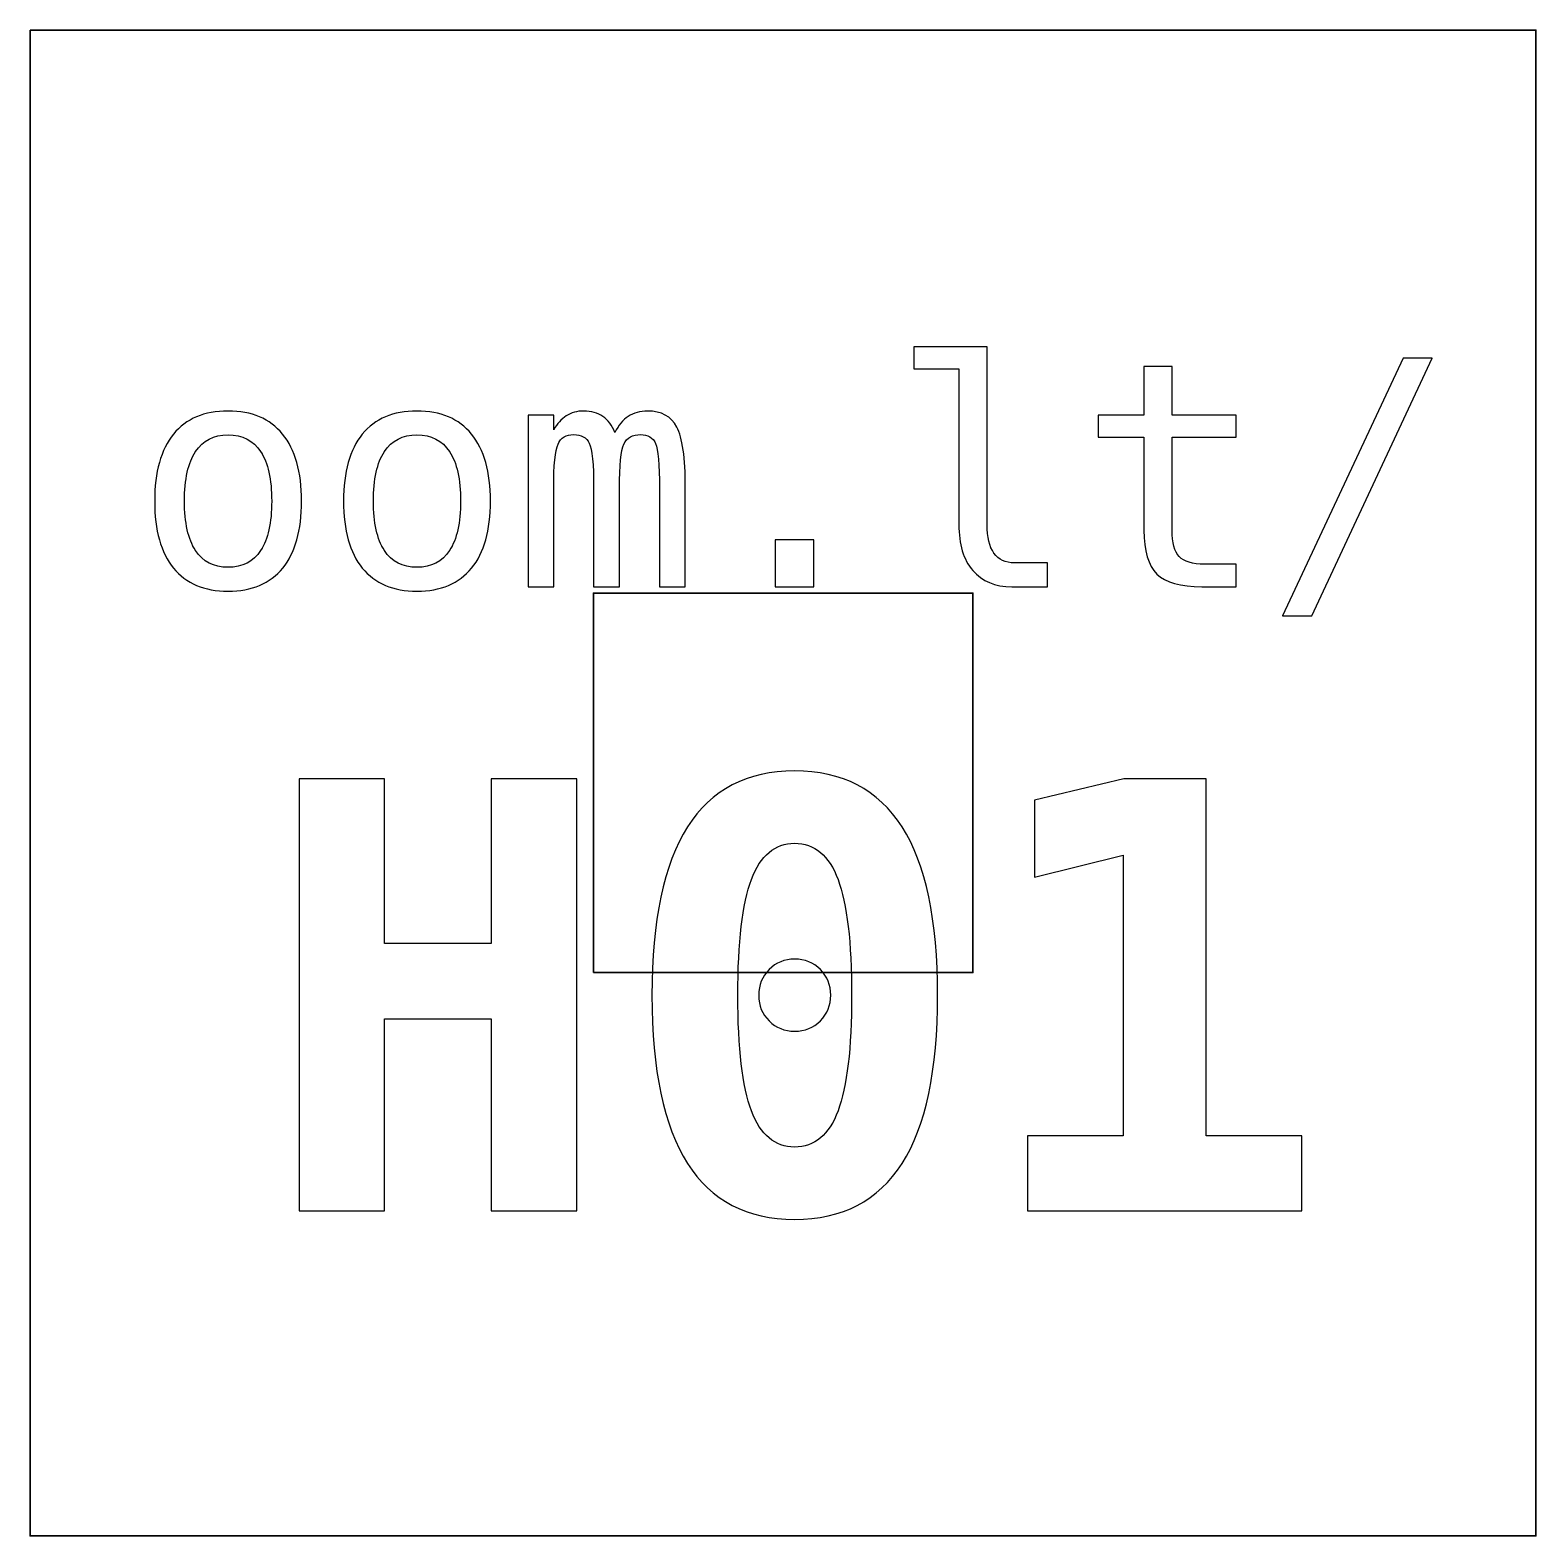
# Model space of a CAD drawing. Header units: centimetres. Extents: x -10.627 to -10.373, y -14.977 to -14.723.
import ezdxf

# ---------------------------------------------------------------- set-up
doc = ezdxf.new("R2010")
doc.units = ezdxf.units.CM
doc.header["$MEASUREMENT"] = 0
doc.layers.add('Layer 1', color=7, linetype='Continuous')

msp = doc.modelspace()

# ---------------------------------------------------------------- linework, layer by layer
at = {"layer": 'Layer 1', "color": 7, "lineweight": 35}
msp.add_lwpolyline([(-10.53197, -14.88197), (-10.46797, -14.88197), (-10.46797, -14.81797), (-10.53197, -14.81797), (-10.53197, -14.88197)], close=True, dxfattribs=at)
msp.add_open_spline([(-10.627, -14.723), (-10.627, -14.723), (-10.373, -14.723), (-10.373, -14.723), (-10.373, -14.723), (-10.373, -14.723), (-10.373, -14.977), (-10.373, -14.977), (-10.373, -14.977), (-10.373, -14.977), (-10.627, -14.977), (-10.627, -14.977), (-10.627, -14.977), (-10.627, -14.977), (-10.627, -14.723), (-10.627, -14.723)], degree=3, knots=[0, 0, 0, 0, 0.25, 0.25, 0.25, 0.25, 0.5, 0.5, 0.5, 0.5, 0.75, 0.75, 0.75, 0.75, 1, 1, 1, 1], dxfattribs=at)
at = {"layer": 'Layer 1', "color": 250}
for points, knots in [([(-10.46558, -14.8064), (-10.46558, -14.80854), (-10.46519, -14.81014), (-10.46441, -14.81123), (-10.46441, -14.81123), (-10.46362, -14.81231), (-10.46247, -14.81286), (-10.46093, -14.81286), (-10.46093, -14.81286), (-10.46093, -14.81286), (-10.45537, -14.81286), (-10.45537, -14.81286), (-10.45537, -14.81286), (-10.45537, -14.81286), (-10.45537, -14.81689), (-10.45537, -14.81689), (-10.45537, -14.81689), (-10.45537, -14.81689), (-10.46139, -14.81689), (-10.46139, -14.81689), (-10.46139, -14.81689), (-10.46424, -14.81689), (-10.46643, -14.81597), (-10.468, -14.81415), (-10.468, -14.81415), (-10.46956, -14.81232), (-10.47033, -14.80974), (-10.47033, -14.8064), (-10.47033, -14.8064), (-10.47033, -14.8064), (-10.47033, -14.78012), (-10.47033, -14.78012), (-10.47033, -14.78012), (-10.47033, -14.78012), (-10.47795, -14.78012), (-10.47795, -14.78012), (-10.47795, -14.78012), (-10.47795, -14.78012), (-10.47795, -14.7764), (-10.47795, -14.7764), (-10.47795, -14.7764), (-10.47795, -14.7764), (-10.46558, -14.7764), (-10.46558, -14.7764), (-10.46558, -14.7764), (-10.46558, -14.7764), (-10.46558, -14.8064), (-10.46558, -14.8064)], [0, 0, 0, 0, 0.083333, 0.083333, 0.083333, 0.083333, 0.166667, 0.166667, 0.166667, 0.166667, 0.25, 0.25, 0.25, 0.25, 0.333333, 0.333333, 0.333333, 0.333333, 0.416667, 0.416667, 0.416667, 0.416667, 0.5, 0.5, 0.5, 0.5, 0.583333, 0.583333, 0.583333, 0.583333, 0.666667, 0.666667, 0.666667, 0.666667, 0.75, 0.75, 0.75, 0.75, 0.833333, 0.833333, 0.833333, 0.833333, 0.916667, 0.916667, 0.916667, 0.916667, 1, 1, 1, 1]), ([(-10.46558, -14.8064), (-10.46558, -14.80854), (-10.46519, -14.81014), (-10.46441, -14.81123), (-10.46441, -14.81123), (-10.46362, -14.81231), (-10.46247, -14.81286), (-10.46093, -14.81286), (-10.46093, -14.81286), (-10.46093, -14.81286), (-10.45537, -14.81286), (-10.45537, -14.81286), (-10.45537, -14.81286), (-10.45537, -14.81286), (-10.45537, -14.81689), (-10.45537, -14.81689), (-10.45537, -14.81689), (-10.45537, -14.81689), (-10.46139, -14.81689), (-10.46139, -14.81689), (-10.46139, -14.81689), (-10.46424, -14.81689), (-10.46643, -14.81597), (-10.468, -14.81415), (-10.468, -14.81415), (-10.46956, -14.81232), (-10.47033, -14.80974), (-10.47033, -14.8064), (-10.47033, -14.8064), (-10.47033, -14.8064), (-10.47033, -14.78012), (-10.47033, -14.78012), (-10.47033, -14.78012), (-10.47033, -14.78012), (-10.47795, -14.78012), (-10.47795, -14.78012), (-10.47795, -14.78012), (-10.47795, -14.78012), (-10.47795, -14.7764), (-10.47795, -14.7764), (-10.47795, -14.7764), (-10.47795, -14.7764), (-10.46558, -14.7764), (-10.46558, -14.7764), (-10.46558, -14.7764), (-10.46558, -14.7764), (-10.46558, -14.8064), (-10.46558, -14.8064)], [0, 0, 0, 0, 0.083333, 0.083333, 0.083333, 0.083333, 0.166667, 0.166667, 0.166667, 0.166667, 0.25, 0.25, 0.25, 0.25, 0.333333, 0.333333, 0.333333, 0.333333, 0.416667, 0.416667, 0.416667, 0.416667, 0.5, 0.5, 0.5, 0.5, 0.583333, 0.583333, 0.583333, 0.583333, 0.666667, 0.666667, 0.666667, 0.666667, 0.75, 0.75, 0.75, 0.75, 0.833333, 0.833333, 0.833333, 0.833333, 0.916667, 0.916667, 0.916667, 0.916667, 1, 1, 1, 1]), ([(-10.43436, -14.77973), (-10.43436, -14.77973), (-10.43436, -14.78795), (-10.43436, -14.78795), (-10.43436, -14.78795), (-10.43436, -14.78795), (-10.42356, -14.78795), (-10.42356, -14.78795), (-10.42356, -14.78795), (-10.42356, -14.78795), (-10.42356, -14.79165), (-10.42356, -14.79165), (-10.42356, -14.79165), (-10.42356, -14.79165), (-10.43436, -14.79165), (-10.43436, -14.79165), (-10.43436, -14.79165), (-10.43436, -14.79165), (-10.43436, -14.80736), (-10.43436, -14.80736), (-10.43436, -14.80736), (-10.43436, -14.80949), (-10.43396, -14.81098), (-10.43315, -14.81182), (-10.43315, -14.81182), (-10.43233, -14.81267), (-10.43092, -14.81309), (-10.42891, -14.81309), (-10.42891, -14.81309), (-10.42891, -14.81309), (-10.42356, -14.81309), (-10.42356, -14.81309), (-10.42356, -14.81309), (-10.42356, -14.81309), (-10.42356, -14.81689), (-10.42356, -14.81689), (-10.42356, -14.81689), (-10.42356, -14.81689), (-10.42937, -14.81689), (-10.42937, -14.81689), (-10.42937, -14.81689), (-10.43294, -14.81689), (-10.43546, -14.81618), (-10.43692, -14.81475), (-10.43692, -14.81475), (-10.43838, -14.81332), (-10.43912, -14.81085), (-10.43912, -14.80736), (-10.43912, -14.80736), (-10.43912, -14.80736), (-10.43912, -14.79165), (-10.43912, -14.79165), (-10.43912, -14.79165), (-10.43912, -14.79165), (-10.44684, -14.79165), (-10.44684, -14.79165), (-10.44684, -14.79165), (-10.44684, -14.79165), (-10.44684, -14.78795), (-10.44684, -14.78795), (-10.44684, -14.78795), (-10.44684, -14.78795), (-10.43912, -14.78795), (-10.43912, -14.78795), (-10.43912, -14.78795), (-10.43912, -14.78795), (-10.43912, -14.77973), (-10.43912, -14.77973), (-10.43912, -14.77973), (-10.43912, -14.77973), (-10.43436, -14.77973), (-10.43436, -14.77973)], [0, 0, 0, 0, 0.055556, 0.055556, 0.055556, 0.055556, 0.111111, 0.111111, 0.111111, 0.111111, 0.166667, 0.166667, 0.166667, 0.166667, 0.222222, 0.222222, 0.222222, 0.222222, 0.277778, 0.277778, 0.277778, 0.277778, 0.333333, 0.333333, 0.333333, 0.333333, 0.388889, 0.388889, 0.388889, 0.388889, 0.444444, 0.444444, 0.444444, 0.444444, 0.5, 0.5, 0.5, 0.5, 0.555556, 0.555556, 0.555556, 0.555556, 0.611111, 0.611111, 0.611111, 0.611111, 0.666667, 0.666667, 0.666667, 0.666667, 0.722222, 0.722222, 0.722222, 0.722222, 0.777778, 0.777778, 0.777778, 0.777778, 0.833333, 0.833333, 0.833333, 0.833333, 0.888889, 0.888889, 0.888889, 0.888889, 0.944444, 0.944444, 0.944444, 0.944444, 1, 1, 1, 1]), ([(-10.43436, -14.77973), (-10.43436, -14.77973), (-10.43436, -14.78795), (-10.43436, -14.78795), (-10.43436, -14.78795), (-10.43436, -14.78795), (-10.42356, -14.78795), (-10.42356, -14.78795), (-10.42356, -14.78795), (-10.42356, -14.78795), (-10.42356, -14.79165), (-10.42356, -14.79165), (-10.42356, -14.79165), (-10.42356, -14.79165), (-10.43436, -14.79165), (-10.43436, -14.79165), (-10.43436, -14.79165), (-10.43436, -14.79165), (-10.43436, -14.80736), (-10.43436, -14.80736), (-10.43436, -14.80736), (-10.43436, -14.80949), (-10.43396, -14.81098), (-10.43315, -14.81182), (-10.43315, -14.81182), (-10.43233, -14.81267), (-10.43092, -14.81309), (-10.42891, -14.81309), (-10.42891, -14.81309), (-10.42891, -14.81309), (-10.42356, -14.81309), (-10.42356, -14.81309), (-10.42356, -14.81309), (-10.42356, -14.81309), (-10.42356, -14.81689), (-10.42356, -14.81689), (-10.42356, -14.81689), (-10.42356, -14.81689), (-10.42937, -14.81689), (-10.42937, -14.81689), (-10.42937, -14.81689), (-10.43294, -14.81689), (-10.43546, -14.81618), (-10.43692, -14.81475), (-10.43692, -14.81475), (-10.43838, -14.81332), (-10.43912, -14.81085), (-10.43912, -14.80736), (-10.43912, -14.80736), (-10.43912, -14.80736), (-10.43912, -14.79165), (-10.43912, -14.79165), (-10.43912, -14.79165), (-10.43912, -14.79165), (-10.44684, -14.79165), (-10.44684, -14.79165), (-10.44684, -14.79165), (-10.44684, -14.79165), (-10.44684, -14.78795), (-10.44684, -14.78795), (-10.44684, -14.78795), (-10.44684, -14.78795), (-10.43912, -14.78795), (-10.43912, -14.78795), (-10.43912, -14.78795), (-10.43912, -14.78795), (-10.43912, -14.77973), (-10.43912, -14.77973), (-10.43912, -14.77973), (-10.43912, -14.77973), (-10.43436, -14.77973), (-10.43436, -14.77973)], [0, 0, 0, 0, 0.055556, 0.055556, 0.055556, 0.055556, 0.111111, 0.111111, 0.111111, 0.111111, 0.166667, 0.166667, 0.166667, 0.166667, 0.222222, 0.222222, 0.222222, 0.222222, 0.277778, 0.277778, 0.277778, 0.277778, 0.333333, 0.333333, 0.333333, 0.333333, 0.388889, 0.388889, 0.388889, 0.388889, 0.444444, 0.444444, 0.444444, 0.444444, 0.5, 0.5, 0.5, 0.5, 0.555556, 0.555556, 0.555556, 0.555556, 0.611111, 0.611111, 0.611111, 0.611111, 0.666667, 0.666667, 0.666667, 0.666667, 0.722222, 0.722222, 0.722222, 0.722222, 0.777778, 0.777778, 0.777778, 0.777778, 0.833333, 0.833333, 0.833333, 0.833333, 0.888889, 0.888889, 0.888889, 0.888889, 0.944444, 0.944444, 0.944444, 0.944444, 1, 1, 1, 1]), ([(-10.39539, -14.77831), (-10.39539, -14.77831), (-10.39048, -14.77831), (-10.39048, -14.77831), (-10.39048, -14.77831), (-10.39048, -14.77831), (-10.41079, -14.8218), (-10.41079, -14.8218), (-10.41079, -14.8218), (-10.41079, -14.8218), (-10.41573, -14.8218), (-10.41573, -14.8218), (-10.41573, -14.8218), (-10.41573, -14.8218), (-10.39539, -14.77831), (-10.39539, -14.77831)], [0, 0, 0, 0, 0.25, 0.25, 0.25, 0.25, 0.5, 0.5, 0.5, 0.5, 0.75, 0.75, 0.75, 0.75, 1, 1, 1, 1]), ([(-10.39539, -14.77831), (-10.39539, -14.77831), (-10.39048, -14.77831), (-10.39048, -14.77831), (-10.39048, -14.77831), (-10.39048, -14.77831), (-10.41079, -14.8218), (-10.41079, -14.8218), (-10.41079, -14.8218), (-10.41079, -14.8218), (-10.41573, -14.8218), (-10.41573, -14.8218), (-10.41573, -14.8218), (-10.41573, -14.8218), (-10.39539, -14.77831), (-10.39539, -14.77831)], [0, 0, 0, 0, 0.25, 0.25, 0.25, 0.25, 0.5, 0.5, 0.5, 0.5, 0.75, 0.75, 0.75, 0.75, 1, 1, 1, 1]), ([(-10.59361, -14.78725), (-10.5896, -14.78725), (-10.58653, -14.78855), (-10.5844, -14.79115), (-10.5844, -14.79115), (-10.58228, -14.79376), (-10.58121, -14.79752), (-10.58121, -14.80244), (-10.58121, -14.80244), (-10.58121, -14.80739), (-10.58227, -14.81116), (-10.58438, -14.81375), (-10.58438, -14.81375), (-10.58651, -14.81634), (-10.58958, -14.81764), (-10.59361, -14.81764), (-10.59361, -14.81764), (-10.59763, -14.81764), (-10.60069, -14.81634), (-10.60282, -14.81375), (-10.60282, -14.81375), (-10.60493, -14.81116), (-10.60599, -14.80739), (-10.60599, -14.80244), (-10.60599, -14.80244), (-10.60599, -14.79752), (-10.60493, -14.79376), (-10.60282, -14.79115), (-10.60282, -14.79115), (-10.60069, -14.78855), (-10.59763, -14.78725), (-10.59361, -14.78725)], [0, 0, 0, 0, 0.125, 0.125, 0.125, 0.125, 0.25, 0.25, 0.25, 0.25, 0.375, 0.375, 0.375, 0.375, 0.5, 0.5, 0.5, 0.5, 0.625, 0.625, 0.625, 0.625, 0.75, 0.75, 0.75, 0.75, 0.875, 0.875, 0.875, 0.875, 1, 1, 1, 1]), ([(-10.59361, -14.78725), (-10.5896, -14.78725), (-10.58653, -14.78855), (-10.5844, -14.79115), (-10.5844, -14.79115), (-10.58228, -14.79376), (-10.58121, -14.79752), (-10.58121, -14.80244), (-10.58121, -14.80244), (-10.58121, -14.80739), (-10.58227, -14.81116), (-10.58438, -14.81375), (-10.58438, -14.81375), (-10.58651, -14.81634), (-10.58958, -14.81764), (-10.59361, -14.81764), (-10.59361, -14.81764), (-10.59763, -14.81764), (-10.60069, -14.81634), (-10.60282, -14.81375), (-10.60282, -14.81375), (-10.60493, -14.81116), (-10.60599, -14.80739), (-10.60599, -14.80244), (-10.60599, -14.80244), (-10.60599, -14.79752), (-10.60493, -14.79376), (-10.60282, -14.79115), (-10.60282, -14.79115), (-10.60069, -14.78855), (-10.59763, -14.78725), (-10.59361, -14.78725)], [0, 0, 0, 0, 0.125, 0.125, 0.125, 0.125, 0.25, 0.25, 0.25, 0.25, 0.375, 0.375, 0.375, 0.375, 0.5, 0.5, 0.5, 0.5, 0.625, 0.625, 0.625, 0.625, 0.75, 0.75, 0.75, 0.75, 0.875, 0.875, 0.875, 0.875, 1, 1, 1, 1]), ([(-10.56175, -14.78725), (-10.55774, -14.78725), (-10.55467, -14.78855), (-10.55254, -14.79115), (-10.55254, -14.79115), (-10.55042, -14.79376), (-10.54935, -14.79752), (-10.54935, -14.80244), (-10.54935, -14.80244), (-10.54935, -14.80739), (-10.55041, -14.81116), (-10.55252, -14.81375), (-10.55252, -14.81375), (-10.55465, -14.81634), (-10.55772, -14.81764), (-10.56175, -14.81764), (-10.56175, -14.81764), (-10.56577, -14.81764), (-10.56883, -14.81634), (-10.57096, -14.81375), (-10.57096, -14.81375), (-10.57307, -14.81116), (-10.57413, -14.80739), (-10.57413, -14.80244), (-10.57413, -14.80244), (-10.57413, -14.79752), (-10.57307, -14.79376), (-10.57096, -14.79115), (-10.57096, -14.79115), (-10.56883, -14.78855), (-10.56577, -14.78725), (-10.56175, -14.78725)], [0, 0, 0, 0, 0.125, 0.125, 0.125, 0.125, 0.25, 0.25, 0.25, 0.25, 0.375, 0.375, 0.375, 0.375, 0.5, 0.5, 0.5, 0.5, 0.625, 0.625, 0.625, 0.625, 0.75, 0.75, 0.75, 0.75, 0.875, 0.875, 0.875, 0.875, 1, 1, 1, 1]), ([(-10.56175, -14.78725), (-10.55774, -14.78725), (-10.55467, -14.78855), (-10.55254, -14.79115), (-10.55254, -14.79115), (-10.55042, -14.79376), (-10.54935, -14.79752), (-10.54935, -14.80244), (-10.54935, -14.80244), (-10.54935, -14.80739), (-10.55041, -14.81116), (-10.55252, -14.81375), (-10.55252, -14.81375), (-10.55465, -14.81634), (-10.55772, -14.81764), (-10.56175, -14.81764), (-10.56175, -14.81764), (-10.56577, -14.81764), (-10.56883, -14.81634), (-10.57096, -14.81375), (-10.57096, -14.81375), (-10.57307, -14.81116), (-10.57413, -14.80739), (-10.57413, -14.80244), (-10.57413, -14.80244), (-10.57413, -14.79752), (-10.57307, -14.79376), (-10.57096, -14.79115), (-10.57096, -14.79115), (-10.56883, -14.78855), (-10.56577, -14.78725), (-10.56175, -14.78725)], [0, 0, 0, 0, 0.125, 0.125, 0.125, 0.125, 0.25, 0.25, 0.25, 0.25, 0.375, 0.375, 0.375, 0.375, 0.5, 0.5, 0.5, 0.5, 0.625, 0.625, 0.625, 0.625, 0.75, 0.75, 0.75, 0.75, 0.875, 0.875, 0.875, 0.875, 1, 1, 1, 1]), ([(-10.52835, -14.7909), (-10.52776, -14.78965), (-10.52701, -14.78874), (-10.52611, -14.78815), (-10.52611, -14.78815), (-10.52521, -14.78755), (-10.52411, -14.78725), (-10.52284, -14.78725), (-10.52284, -14.78725), (-10.52051, -14.78725), (-10.51887, -14.78815), (-10.51792, -14.78995), (-10.51792, -14.78995), (-10.51696, -14.79175), (-10.51648, -14.79514), (-10.51648, -14.80012), (-10.51648, -14.80012), (-10.51648, -14.80012), (-10.51648, -14.81689), (-10.51648, -14.81689), (-10.51648, -14.81689), (-10.51648, -14.81689), (-10.52082, -14.81689), (-10.52082, -14.81689), (-10.52082, -14.81689), (-10.52082, -14.81689), (-10.52082, -14.80033), (-10.52082, -14.80033), (-10.52082, -14.80033), (-10.52082, -14.79624), (-10.52105, -14.79371), (-10.52151, -14.79271), (-10.52151, -14.79271), (-10.52196, -14.79173), (-10.5228, -14.79123), (-10.52401, -14.79123), (-10.52401, -14.79123), (-10.52538, -14.79123), (-10.52633, -14.79176), (-10.52684, -14.79282), (-10.52684, -14.79282), (-10.52734, -14.79388), (-10.5276, -14.79638), (-10.5276, -14.80033), (-10.5276, -14.80033), (-10.5276, -14.80033), (-10.5276, -14.81689), (-10.5276, -14.81689), (-10.5276, -14.81689), (-10.5276, -14.81689), (-10.53194, -14.81689), (-10.53194, -14.81689), (-10.53194, -14.81689), (-10.53194, -14.81689), (-10.53194, -14.80033), (-10.53194, -14.80033), (-10.53194, -14.80033), (-10.53194, -14.79619), (-10.53218, -14.79364), (-10.53268, -14.79268), (-10.53268, -14.79268), (-10.53316, -14.79172), (-10.53404, -14.79123), (-10.53532, -14.79123), (-10.53532, -14.79123), (-10.53658, -14.79123), (-10.53746, -14.79176), (-10.53794, -14.79282), (-10.53794, -14.79282), (-10.53844, -14.79388), (-10.53868, -14.79638), (-10.53868, -14.80033), (-10.53868, -14.80033), (-10.53868, -14.80033), (-10.53868, -14.81689), (-10.53868, -14.81689), (-10.53868, -14.81689), (-10.53868, -14.81689), (-10.543, -14.81689), (-10.543, -14.81689), (-10.543, -14.81689), (-10.543, -14.81689), (-10.543, -14.78795), (-10.543, -14.78795), (-10.543, -14.78795), (-10.543, -14.78795), (-10.53868, -14.78795), (-10.53868, -14.78795), (-10.53868, -14.78795), (-10.53868, -14.78795), (-10.53868, -14.79043), (-10.53868, -14.79043), (-10.53868, -14.79043), (-10.53812, -14.7894), (-10.5374, -14.78861), (-10.53655, -14.78807), (-10.53655, -14.78807), (-10.5357, -14.78753), (-10.53473, -14.78725), (-10.53365, -14.78725), (-10.53365, -14.78725), (-10.53233, -14.78725), (-10.53125, -14.78755), (-10.53037, -14.78815), (-10.53037, -14.78815), (-10.5295, -14.78876), (-10.52883, -14.78967), (-10.52835, -14.7909)], [0, 0, 0, 0, 0.037037, 0.037037, 0.037037, 0.037037, 0.074074, 0.074074, 0.074074, 0.074074, 0.111111, 0.111111, 0.111111, 0.111111, 0.148148, 0.148148, 0.148148, 0.148148, 0.185185, 0.185185, 0.185185, 0.185185, 0.222222, 0.222222, 0.222222, 0.222222, 0.259259, 0.259259, 0.259259, 0.259259, 0.296296, 0.296296, 0.296296, 0.296296, 0.333333, 0.333333, 0.333333, 0.333333, 0.37037, 0.37037, 0.37037, 0.37037, 0.407407, 0.407407, 0.407407, 0.407407, 0.444444, 0.444444, 0.444444, 0.444444, 0.481481, 0.481481, 0.481481, 0.481481, 0.518519, 0.518519, 0.518519, 0.518519, 0.555556, 0.555556, 0.555556, 0.555556, 0.592593, 0.592593, 0.592593, 0.592593, 0.62963, 0.62963, 0.62963, 0.62963, 0.666667, 0.666667, 0.666667, 0.666667, 0.703704, 0.703704, 0.703704, 0.703704, 0.740741, 0.740741, 0.740741, 0.740741, 0.777778, 0.777778, 0.777778, 0.777778, 0.814815, 0.814815, 0.814815, 0.814815, 0.851852, 0.851852, 0.851852, 0.851852, 0.888889, 0.888889, 0.888889, 0.888889, 0.925926, 0.925926, 0.925926, 0.925926, 0.962963, 0.962963, 0.962963, 0.962963, 1, 1, 1, 1]), ([(-10.52835, -14.7909), (-10.52776, -14.78965), (-10.52701, -14.78874), (-10.52611, -14.78815), (-10.52611, -14.78815), (-10.52521, -14.78755), (-10.52411, -14.78725), (-10.52284, -14.78725), (-10.52284, -14.78725), (-10.52051, -14.78725), (-10.51887, -14.78815), (-10.51792, -14.78995), (-10.51792, -14.78995), (-10.51696, -14.79175), (-10.51648, -14.79514), (-10.51648, -14.80012), (-10.51648, -14.80012), (-10.51648, -14.80012), (-10.51648, -14.81689), (-10.51648, -14.81689), (-10.51648, -14.81689), (-10.51648, -14.81689), (-10.52082, -14.81689), (-10.52082, -14.81689), (-10.52082, -14.81689), (-10.52082, -14.81689), (-10.52082, -14.80033), (-10.52082, -14.80033), (-10.52082, -14.80033), (-10.52082, -14.79624), (-10.52105, -14.79371), (-10.52151, -14.79271), (-10.52151, -14.79271), (-10.52196, -14.79173), (-10.5228, -14.79123), (-10.52401, -14.79123), (-10.52401, -14.79123), (-10.52538, -14.79123), (-10.52633, -14.79176), (-10.52684, -14.79282), (-10.52684, -14.79282), (-10.52734, -14.79388), (-10.5276, -14.79638), (-10.5276, -14.80033), (-10.5276, -14.80033), (-10.5276, -14.80033), (-10.5276, -14.81689), (-10.5276, -14.81689), (-10.5276, -14.81689), (-10.5276, -14.81689), (-10.53194, -14.81689), (-10.53194, -14.81689), (-10.53194, -14.81689), (-10.53194, -14.81689), (-10.53194, -14.80033), (-10.53194, -14.80033), (-10.53194, -14.80033), (-10.53194, -14.79619), (-10.53218, -14.79364), (-10.53268, -14.79268), (-10.53268, -14.79268), (-10.53316, -14.79172), (-10.53404, -14.79123), (-10.53532, -14.79123), (-10.53532, -14.79123), (-10.53658, -14.79123), (-10.53746, -14.79176), (-10.53794, -14.79282), (-10.53794, -14.79282), (-10.53844, -14.79388), (-10.53868, -14.79638), (-10.53868, -14.80033), (-10.53868, -14.80033), (-10.53868, -14.80033), (-10.53868, -14.81689), (-10.53868, -14.81689), (-10.53868, -14.81689), (-10.53868, -14.81689), (-10.543, -14.81689), (-10.543, -14.81689), (-10.543, -14.81689), (-10.543, -14.81689), (-10.543, -14.78795), (-10.543, -14.78795), (-10.543, -14.78795), (-10.543, -14.78795), (-10.53868, -14.78795), (-10.53868, -14.78795), (-10.53868, -14.78795), (-10.53868, -14.78795), (-10.53868, -14.79043), (-10.53868, -14.79043), (-10.53868, -14.79043), (-10.53812, -14.7894), (-10.5374, -14.78861), (-10.53655, -14.78807), (-10.53655, -14.78807), (-10.5357, -14.78753), (-10.53473, -14.78725), (-10.53365, -14.78725), (-10.53365, -14.78725), (-10.53233, -14.78725), (-10.53125, -14.78755), (-10.53037, -14.78815), (-10.53037, -14.78815), (-10.5295, -14.78876), (-10.52883, -14.78967), (-10.52835, -14.7909)], [0, 0, 0, 0, 0.037037, 0.037037, 0.037037, 0.037037, 0.074074, 0.074074, 0.074074, 0.074074, 0.111111, 0.111111, 0.111111, 0.111111, 0.148148, 0.148148, 0.148148, 0.148148, 0.185185, 0.185185, 0.185185, 0.185185, 0.222222, 0.222222, 0.222222, 0.222222, 0.259259, 0.259259, 0.259259, 0.259259, 0.296296, 0.296296, 0.296296, 0.296296, 0.333333, 0.333333, 0.333333, 0.333333, 0.37037, 0.37037, 0.37037, 0.37037, 0.407407, 0.407407, 0.407407, 0.407407, 0.444444, 0.444444, 0.444444, 0.444444, 0.481481, 0.481481, 0.481481, 0.481481, 0.518519, 0.518519, 0.518519, 0.518519, 0.555556, 0.555556, 0.555556, 0.555556, 0.592593, 0.592593, 0.592593, 0.592593, 0.62963, 0.62963, 0.62963, 0.62963, 0.666667, 0.666667, 0.666667, 0.666667, 0.703704, 0.703704, 0.703704, 0.703704, 0.740741, 0.740741, 0.740741, 0.740741, 0.777778, 0.777778, 0.777778, 0.777778, 0.814815, 0.814815, 0.814815, 0.814815, 0.851852, 0.851852, 0.851852, 0.851852, 0.888889, 0.888889, 0.888889, 0.888889, 0.925926, 0.925926, 0.925926, 0.925926, 0.962963, 0.962963, 0.962963, 0.962963, 1, 1, 1, 1]), ([(-10.59361, -14.79129), (-10.59603, -14.79129), (-10.59785, -14.79222), (-10.5991, -14.7941), (-10.5991, -14.7941), (-10.60034, -14.79598), (-10.60096, -14.79876), (-10.60096, -14.80244), (-10.60096, -14.80244), (-10.60096, -14.80611), (-10.60034, -14.80889), (-10.5991, -14.81078), (-10.5991, -14.81078), (-10.59785, -14.81267), (-10.59603, -14.81361), (-10.59361, -14.81361), (-10.59361, -14.81361), (-10.59118, -14.81361), (-10.58935, -14.81267), (-10.58811, -14.81078), (-10.58811, -14.81078), (-10.58686, -14.80889), (-10.58625, -14.80611), (-10.58625, -14.80244), (-10.58625, -14.80244), (-10.58625, -14.79876), (-10.58686, -14.79598), (-10.58811, -14.7941), (-10.58811, -14.7941), (-10.58935, -14.79222), (-10.59118, -14.79129), (-10.59361, -14.79129)], [0, 0, 0, 0, 0.125, 0.125, 0.125, 0.125, 0.25, 0.25, 0.25, 0.25, 0.375, 0.375, 0.375, 0.375, 0.5, 0.5, 0.5, 0.5, 0.625, 0.625, 0.625, 0.625, 0.75, 0.75, 0.75, 0.75, 0.875, 0.875, 0.875, 0.875, 1, 1, 1, 1]), ([(-10.59361, -14.79129), (-10.59603, -14.79129), (-10.59785, -14.79222), (-10.5991, -14.7941), (-10.5991, -14.7941), (-10.60034, -14.79598), (-10.60096, -14.79876), (-10.60096, -14.80244), (-10.60096, -14.80244), (-10.60096, -14.80611), (-10.60034, -14.80889), (-10.5991, -14.81078), (-10.5991, -14.81078), (-10.59785, -14.81267), (-10.59603, -14.81361), (-10.59361, -14.81361), (-10.59361, -14.81361), (-10.59118, -14.81361), (-10.58935, -14.81267), (-10.58811, -14.81078), (-10.58811, -14.81078), (-10.58686, -14.80889), (-10.58625, -14.80611), (-10.58625, -14.80244), (-10.58625, -14.80244), (-10.58625, -14.79876), (-10.58686, -14.79598), (-10.58811, -14.7941), (-10.58811, -14.7941), (-10.58935, -14.79222), (-10.59118, -14.79129), (-10.59361, -14.79129)], [0, 0, 0, 0, 0.125, 0.125, 0.125, 0.125, 0.25, 0.25, 0.25, 0.25, 0.375, 0.375, 0.375, 0.375, 0.5, 0.5, 0.5, 0.5, 0.625, 0.625, 0.625, 0.625, 0.75, 0.75, 0.75, 0.75, 0.875, 0.875, 0.875, 0.875, 1, 1, 1, 1]), ([(-10.56175, -14.79129), (-10.56417, -14.79129), (-10.56599, -14.79222), (-10.56724, -14.7941), (-10.56724, -14.7941), (-10.56848, -14.79598), (-10.5691, -14.79876), (-10.5691, -14.80244), (-10.5691, -14.80244), (-10.5691, -14.80611), (-10.56848, -14.80889), (-10.56724, -14.81078), (-10.56724, -14.81078), (-10.56599, -14.81267), (-10.56417, -14.81361), (-10.56175, -14.81361), (-10.56175, -14.81361), (-10.55932, -14.81361), (-10.55749, -14.81267), (-10.55625, -14.81078), (-10.55625, -14.81078), (-10.555, -14.80889), (-10.55439, -14.80611), (-10.55439, -14.80244), (-10.55439, -14.80244), (-10.55439, -14.79876), (-10.555, -14.79598), (-10.55625, -14.7941), (-10.55625, -14.7941), (-10.55749, -14.79222), (-10.55932, -14.79129), (-10.56175, -14.79129)], [0, 0, 0, 0, 0.125, 0.125, 0.125, 0.125, 0.25, 0.25, 0.25, 0.25, 0.375, 0.375, 0.375, 0.375, 0.5, 0.5, 0.5, 0.5, 0.625, 0.625, 0.625, 0.625, 0.75, 0.75, 0.75, 0.75, 0.875, 0.875, 0.875, 0.875, 1, 1, 1, 1]), ([(-10.56175, -14.79129), (-10.56417, -14.79129), (-10.56599, -14.79222), (-10.56724, -14.7941), (-10.56724, -14.7941), (-10.56848, -14.79598), (-10.5691, -14.79876), (-10.5691, -14.80244), (-10.5691, -14.80244), (-10.5691, -14.80611), (-10.56848, -14.80889), (-10.56724, -14.81078), (-10.56724, -14.81078), (-10.56599, -14.81267), (-10.56417, -14.81361), (-10.56175, -14.81361), (-10.56175, -14.81361), (-10.55932, -14.81361), (-10.55749, -14.81267), (-10.55625, -14.81078), (-10.55625, -14.81078), (-10.555, -14.80889), (-10.55439, -14.80611), (-10.55439, -14.80244), (-10.55439, -14.80244), (-10.55439, -14.79876), (-10.555, -14.79598), (-10.55625, -14.7941), (-10.55625, -14.7941), (-10.55749, -14.79222), (-10.55932, -14.79129), (-10.56175, -14.79129)], [0, 0, 0, 0, 0.125, 0.125, 0.125, 0.125, 0.25, 0.25, 0.25, 0.25, 0.375, 0.375, 0.375, 0.375, 0.5, 0.5, 0.5, 0.5, 0.625, 0.625, 0.625, 0.625, 0.75, 0.75, 0.75, 0.75, 0.875, 0.875, 0.875, 0.875, 1, 1, 1, 1]), ([(-10.50131, -14.809), (-10.50131, -14.809), (-10.4948, -14.809), (-10.4948, -14.809), (-10.4948, -14.809), (-10.4948, -14.809), (-10.4948, -14.81689), (-10.4948, -14.81689), (-10.4948, -14.81689), (-10.4948, -14.81689), (-10.50131, -14.81689), (-10.50131, -14.81689), (-10.50131, -14.81689), (-10.50131, -14.81689), (-10.50131, -14.809), (-10.50131, -14.809)], [0, 0, 0, 0, 0.25, 0.25, 0.25, 0.25, 0.5, 0.5, 0.5, 0.5, 0.75, 0.75, 0.75, 0.75, 1, 1, 1, 1]), ([(-10.50131, -14.809), (-10.50131, -14.809), (-10.4948, -14.809), (-10.4948, -14.809), (-10.4948, -14.809), (-10.4948, -14.809), (-10.4948, -14.81689), (-10.4948, -14.81689), (-10.4948, -14.81689), (-10.4948, -14.81689), (-10.50131, -14.81689), (-10.50131, -14.81689), (-10.50131, -14.81689), (-10.50131, -14.81689), (-10.50131, -14.809), (-10.50131, -14.809)], [0, 0, 0, 0, 0.25, 0.25, 0.25, 0.25, 0.5, 0.5, 0.5, 0.5, 0.75, 0.75, 0.75, 0.75, 1, 1, 1, 1]), ([(-10.52212, -14.88581), (-10.52212, -14.87319), (-10.52012, -14.86372), (-10.51612, -14.85742), (-10.51612, -14.85742), (-10.5121, -14.85112), (-10.50609, -14.84797), (-10.49804, -14.84797), (-10.49804, -14.84797), (-10.48997, -14.84797), (-10.48394, -14.85111), (-10.47992, -14.85739), (-10.47992, -14.85739), (-10.47592, -14.86367), (-10.47392, -14.87316), (-10.47392, -14.88581), (-10.47392, -14.88581), (-10.47392, -14.89844), (-10.47592, -14.90791), (-10.47992, -14.91419), (-10.47992, -14.91419), (-10.48394, -14.92047), (-10.48997, -14.92361), (-10.49804, -14.92361), (-10.49804, -14.92361), (-10.50609, -14.92361), (-10.5121, -14.92046), (-10.51612, -14.91416), (-10.51612, -14.91416), (-10.52012, -14.90786), (-10.52212, -14.89841), (-10.52212, -14.88581)], [0, 0, 0, 0, 0.125, 0.125, 0.125, 0.125, 0.25, 0.25, 0.25, 0.25, 0.375, 0.375, 0.375, 0.375, 0.5, 0.5, 0.5, 0.5, 0.625, 0.625, 0.625, 0.625, 0.75, 0.75, 0.75, 0.75, 0.875, 0.875, 0.875, 0.875, 1, 1, 1, 1]), ([(-10.52212, -14.88581), (-10.52212, -14.87319), (-10.52012, -14.86372), (-10.51612, -14.85742), (-10.51612, -14.85742), (-10.5121, -14.85112), (-10.50609, -14.84797), (-10.49804, -14.84797), (-10.49804, -14.84797), (-10.48997, -14.84797), (-10.48394, -14.85111), (-10.47992, -14.85739), (-10.47992, -14.85739), (-10.47592, -14.86367), (-10.47392, -14.87316), (-10.47392, -14.88581), (-10.47392, -14.88581), (-10.47392, -14.89844), (-10.47592, -14.90791), (-10.47992, -14.91419), (-10.47992, -14.91419), (-10.48394, -14.92047), (-10.48997, -14.92361), (-10.49804, -14.92361), (-10.49804, -14.92361), (-10.50609, -14.92361), (-10.5121, -14.92046), (-10.51612, -14.91416), (-10.51612, -14.91416), (-10.52012, -14.90786), (-10.52212, -14.89841), (-10.52212, -14.88581)], [0, 0, 0, 0, 0.125, 0.125, 0.125, 0.125, 0.25, 0.25, 0.25, 0.25, 0.375, 0.375, 0.375, 0.375, 0.5, 0.5, 0.5, 0.5, 0.625, 0.625, 0.625, 0.625, 0.75, 0.75, 0.75, 0.75, 0.875, 0.875, 0.875, 0.875, 1, 1, 1, 1]), ([(-10.58164, -14.84929), (-10.58164, -14.84929), (-10.56724, -14.84929), (-10.56724, -14.84929), (-10.56724, -14.84929), (-10.56724, -14.84929), (-10.56724, -14.87707), (-10.56724, -14.87707), (-10.56724, -14.87707), (-10.56724, -14.87707), (-10.5492, -14.87707), (-10.5492, -14.87707), (-10.5492, -14.87707), (-10.5492, -14.87707), (-10.5492, -14.84929), (-10.5492, -14.84929), (-10.5492, -14.84929), (-10.5492, -14.84929), (-10.5348, -14.84929), (-10.5348, -14.84929), (-10.5348, -14.84929), (-10.5348, -14.84929), (-10.5348, -14.92219), (-10.5348, -14.92219), (-10.5348, -14.92219), (-10.5348, -14.92219), (-10.5492, -14.92219), (-10.5492, -14.92219), (-10.5492, -14.92219), (-10.5492, -14.92219), (-10.5492, -14.88977), (-10.5492, -14.88977), (-10.5492, -14.88977), (-10.5492, -14.88977), (-10.56724, -14.88977), (-10.56724, -14.88977), (-10.56724, -14.88977), (-10.56724, -14.88977), (-10.56724, -14.92219), (-10.56724, -14.92219), (-10.56724, -14.92219), (-10.56724, -14.92219), (-10.58164, -14.92219), (-10.58164, -14.92219), (-10.58164, -14.92219), (-10.58164, -14.92219), (-10.58164, -14.84929), (-10.58164, -14.84929)], [0, 0, 0, 0, 0.083333, 0.083333, 0.083333, 0.083333, 0.166667, 0.166667, 0.166667, 0.166667, 0.25, 0.25, 0.25, 0.25, 0.333333, 0.333333, 0.333333, 0.333333, 0.416667, 0.416667, 0.416667, 0.416667, 0.5, 0.5, 0.5, 0.5, 0.583333, 0.583333, 0.583333, 0.583333, 0.666667, 0.666667, 0.666667, 0.666667, 0.75, 0.75, 0.75, 0.75, 0.833333, 0.833333, 0.833333, 0.833333, 0.916667, 0.916667, 0.916667, 0.916667, 1, 1, 1, 1]), ([(-10.58164, -14.84929), (-10.58164, -14.84929), (-10.56724, -14.84929), (-10.56724, -14.84929), (-10.56724, -14.84929), (-10.56724, -14.84929), (-10.56724, -14.87707), (-10.56724, -14.87707), (-10.56724, -14.87707), (-10.56724, -14.87707), (-10.5492, -14.87707), (-10.5492, -14.87707), (-10.5492, -14.87707), (-10.5492, -14.87707), (-10.5492, -14.84929), (-10.5492, -14.84929), (-10.5492, -14.84929), (-10.5492, -14.84929), (-10.5348, -14.84929), (-10.5348, -14.84929), (-10.5348, -14.84929), (-10.5348, -14.84929), (-10.5348, -14.92219), (-10.5348, -14.92219), (-10.5348, -14.92219), (-10.5348, -14.92219), (-10.5492, -14.92219), (-10.5492, -14.92219), (-10.5492, -14.92219), (-10.5492, -14.92219), (-10.5492, -14.88977), (-10.5492, -14.88977), (-10.5492, -14.88977), (-10.5492, -14.88977), (-10.56724, -14.88977), (-10.56724, -14.88977), (-10.56724, -14.88977), (-10.56724, -14.88977), (-10.56724, -14.92219), (-10.56724, -14.92219), (-10.56724, -14.92219), (-10.56724, -14.92219), (-10.58164, -14.92219), (-10.58164, -14.92219), (-10.58164, -14.92219), (-10.58164, -14.92219), (-10.58164, -14.84929), (-10.58164, -14.84929)], [0, 0, 0, 0, 0.083333, 0.083333, 0.083333, 0.083333, 0.166667, 0.166667, 0.166667, 0.166667, 0.25, 0.25, 0.25, 0.25, 0.333333, 0.333333, 0.333333, 0.333333, 0.416667, 0.416667, 0.416667, 0.416667, 0.5, 0.5, 0.5, 0.5, 0.583333, 0.583333, 0.583333, 0.583333, 0.666667, 0.666667, 0.666667, 0.666667, 0.75, 0.75, 0.75, 0.75, 0.833333, 0.833333, 0.833333, 0.833333, 0.916667, 0.916667, 0.916667, 0.916667, 1, 1, 1, 1]), ([(-10.45874, -14.90949), (-10.45874, -14.90949), (-10.44262, -14.90949), (-10.44262, -14.90949), (-10.44262, -14.90949), (-10.44262, -14.90949), (-10.44262, -14.86217), (-10.44262, -14.86217), (-10.44262, -14.86217), (-10.44262, -14.86217), (-10.4576, -14.86589), (-10.4576, -14.86589), (-10.4576, -14.86589), (-10.4576, -14.86589), (-10.4576, -14.85291), (-10.4576, -14.85291), (-10.4576, -14.85291), (-10.4576, -14.85291), (-10.44252, -14.84929), (-10.44252, -14.84929), (-10.44252, -14.84929), (-10.44252, -14.84929), (-10.4286, -14.84929), (-10.4286, -14.84929), (-10.4286, -14.84929), (-10.4286, -14.84929), (-10.4286, -14.90949), (-10.4286, -14.90949), (-10.4286, -14.90949), (-10.4286, -14.90949), (-10.41249, -14.90949), (-10.41249, -14.90949), (-10.41249, -14.90949), (-10.41249, -14.90949), (-10.41249, -14.92219), (-10.41249, -14.92219), (-10.41249, -14.92219), (-10.41249, -14.92219), (-10.45874, -14.92219), (-10.45874, -14.92219), (-10.45874, -14.92219), (-10.45874, -14.92219), (-10.45874, -14.90949), (-10.45874, -14.90949)], [0, 0, 0, 0, 0.090909, 0.090909, 0.090909, 0.090909, 0.181818, 0.181818, 0.181818, 0.181818, 0.272727, 0.272727, 0.272727, 0.272727, 0.363636, 0.363636, 0.363636, 0.363636, 0.454545, 0.454545, 0.454545, 0.454545, 0.545455, 0.545455, 0.545455, 0.545455, 0.636364, 0.636364, 0.636364, 0.636364, 0.727273, 0.727273, 0.727273, 0.727273, 0.818182, 0.818182, 0.818182, 0.818182, 0.909091, 0.909091, 0.909091, 0.909091, 1, 1, 1, 1]), ([(-10.45874, -14.90949), (-10.45874, -14.90949), (-10.44262, -14.90949), (-10.44262, -14.90949), (-10.44262, -14.90949), (-10.44262, -14.90949), (-10.44262, -14.86217), (-10.44262, -14.86217), (-10.44262, -14.86217), (-10.44262, -14.86217), (-10.4576, -14.86589), (-10.4576, -14.86589), (-10.4576, -14.86589), (-10.4576, -14.86589), (-10.4576, -14.85291), (-10.4576, -14.85291), (-10.4576, -14.85291), (-10.4576, -14.85291), (-10.44252, -14.84929), (-10.44252, -14.84929), (-10.44252, -14.84929), (-10.44252, -14.84929), (-10.4286, -14.84929), (-10.4286, -14.84929), (-10.4286, -14.84929), (-10.4286, -14.84929), (-10.4286, -14.90949), (-10.4286, -14.90949), (-10.4286, -14.90949), (-10.4286, -14.90949), (-10.41249, -14.90949), (-10.41249, -14.90949), (-10.41249, -14.90949), (-10.41249, -14.90949), (-10.41249, -14.92219), (-10.41249, -14.92219), (-10.41249, -14.92219), (-10.41249, -14.92219), (-10.45874, -14.92219), (-10.45874, -14.92219), (-10.45874, -14.92219), (-10.45874, -14.92219), (-10.45874, -14.90949), (-10.45874, -14.90949)], [0, 0, 0, 0, 0.090909, 0.090909, 0.090909, 0.090909, 0.181818, 0.181818, 0.181818, 0.181818, 0.272727, 0.272727, 0.272727, 0.272727, 0.363636, 0.363636, 0.363636, 0.363636, 0.454545, 0.454545, 0.454545, 0.454545, 0.545455, 0.545455, 0.545455, 0.545455, 0.636364, 0.636364, 0.636364, 0.636364, 0.727273, 0.727273, 0.727273, 0.727273, 0.818182, 0.818182, 0.818182, 0.818182, 0.909091, 0.909091, 0.909091, 0.909091, 1, 1, 1, 1]), ([(-10.49804, -14.86017), (-10.50137, -14.86017), (-10.50379, -14.86221), (-10.50532, -14.86627), (-10.50532, -14.86627), (-10.50685, -14.87036), (-10.50762, -14.87686), (-10.50762, -14.88581), (-10.50762, -14.88581), (-10.50762, -14.89474), (-10.50685, -14.90122), (-10.50532, -14.90531), (-10.50532, -14.90531), (-10.50379, -14.90937), (-10.50137, -14.91141), (-10.49804, -14.91141), (-10.49804, -14.91141), (-10.49469, -14.91141), (-10.49225, -14.90937), (-10.49072, -14.90531), (-10.49072, -14.90531), (-10.48919, -14.90122), (-10.48842, -14.89474), (-10.48842, -14.88581), (-10.48842, -14.88581), (-10.48842, -14.87686), (-10.48919, -14.87036), (-10.49072, -14.86627), (-10.49072, -14.86627), (-10.49225, -14.86221), (-10.49469, -14.86017), (-10.49804, -14.86017)], [0, 0, 0, 0, 0.125, 0.125, 0.125, 0.125, 0.25, 0.25, 0.25, 0.25, 0.375, 0.375, 0.375, 0.375, 0.5, 0.5, 0.5, 0.5, 0.625, 0.625, 0.625, 0.625, 0.75, 0.75, 0.75, 0.75, 0.875, 0.875, 0.875, 0.875, 1, 1, 1, 1]), ([(-10.49804, -14.86017), (-10.50137, -14.86017), (-10.50379, -14.86221), (-10.50532, -14.86627), (-10.50532, -14.86627), (-10.50685, -14.87036), (-10.50762, -14.87686), (-10.50762, -14.88581), (-10.50762, -14.88581), (-10.50762, -14.89474), (-10.50685, -14.90122), (-10.50532, -14.90531), (-10.50532, -14.90531), (-10.50379, -14.90937), (-10.50137, -14.91141), (-10.49804, -14.91141), (-10.49804, -14.91141), (-10.49469, -14.91141), (-10.49225, -14.90937), (-10.49072, -14.90531), (-10.49072, -14.90531), (-10.48919, -14.90122), (-10.48842, -14.89474), (-10.48842, -14.88581), (-10.48842, -14.88581), (-10.48842, -14.87686), (-10.48919, -14.87036), (-10.49072, -14.86627), (-10.49072, -14.86627), (-10.49225, -14.86221), (-10.49469, -14.86017), (-10.49804, -14.86017)], [0, 0, 0, 0, 0.125, 0.125, 0.125, 0.125, 0.25, 0.25, 0.25, 0.25, 0.375, 0.375, 0.375, 0.375, 0.5, 0.5, 0.5, 0.5, 0.625, 0.625, 0.625, 0.625, 0.75, 0.75, 0.75, 0.75, 0.875, 0.875, 0.875, 0.875, 1, 1, 1, 1]), ([(-10.5041, -14.88581), (-10.5041, -14.88409), (-10.50352, -14.88264), (-10.50234, -14.88147), (-10.50234, -14.88147), (-10.50117, -14.88029), (-10.49974, -14.87971), (-10.49804, -14.87971), (-10.49804, -14.87971), (-10.49632, -14.87971), (-10.49487, -14.88029), (-10.4937, -14.88147), (-10.4937, -14.88147), (-10.49252, -14.88264), (-10.49194, -14.88409), (-10.49194, -14.88581), (-10.49194, -14.88581), (-10.49194, -14.88751), (-10.49252, -14.88894), (-10.4937, -14.89011), (-10.4937, -14.89011), (-10.49487, -14.89129), (-10.49632, -14.89187), (-10.49804, -14.89187), (-10.49804, -14.89187), (-10.49974, -14.89187), (-10.50117, -14.89129), (-10.50234, -14.89014), (-10.50234, -14.89014), (-10.50352, -14.88899), (-10.5041, -14.88754), (-10.5041, -14.88581)], [0, 0, 0, 0, 0.125, 0.125, 0.125, 0.125, 0.25, 0.25, 0.25, 0.25, 0.375, 0.375, 0.375, 0.375, 0.5, 0.5, 0.5, 0.5, 0.625, 0.625, 0.625, 0.625, 0.75, 0.75, 0.75, 0.75, 0.875, 0.875, 0.875, 0.875, 1, 1, 1, 1]), ([(-10.5041, -14.88581), (-10.5041, -14.88409), (-10.50352, -14.88264), (-10.50234, -14.88147), (-10.50234, -14.88147), (-10.50117, -14.88029), (-10.49974, -14.87971), (-10.49804, -14.87971), (-10.49804, -14.87971), (-10.49632, -14.87971), (-10.49487, -14.88029), (-10.4937, -14.88147), (-10.4937, -14.88147), (-10.49252, -14.88264), (-10.49194, -14.88409), (-10.49194, -14.88581), (-10.49194, -14.88581), (-10.49194, -14.88751), (-10.49252, -14.88894), (-10.4937, -14.89011), (-10.4937, -14.89011), (-10.49487, -14.89129), (-10.49632, -14.89187), (-10.49804, -14.89187), (-10.49804, -14.89187), (-10.49974, -14.89187), (-10.50117, -14.89129), (-10.50234, -14.89014), (-10.50234, -14.89014), (-10.50352, -14.88899), (-10.5041, -14.88754), (-10.5041, -14.88581)], [0, 0, 0, 0, 0.125, 0.125, 0.125, 0.125, 0.25, 0.25, 0.25, 0.25, 0.375, 0.375, 0.375, 0.375, 0.5, 0.5, 0.5, 0.5, 0.625, 0.625, 0.625, 0.625, 0.75, 0.75, 0.75, 0.75, 0.875, 0.875, 0.875, 0.875, 1, 1, 1, 1])]:
    msp.add_open_spline(points, degree=3, knots=knots, dxfattribs=at)
at = {"layer": 'Layer 1', "color": 7, "lineweight": 20}
for points, knots in [([(-10.46558, -14.8064), (-10.46558, -14.80854), (-10.46519, -14.81014), (-10.46441, -14.81123), (-10.46441, -14.81123), (-10.46362, -14.81231), (-10.46247, -14.81286), (-10.46093, -14.81286), (-10.46093, -14.81286), (-10.46093, -14.81286), (-10.45537, -14.81286), (-10.45537, -14.81286), (-10.45537, -14.81286), (-10.45537, -14.81286), (-10.45537, -14.81689), (-10.45537, -14.81689), (-10.45537, -14.81689), (-10.45537, -14.81689), (-10.46139, -14.81689), (-10.46139, -14.81689), (-10.46139, -14.81689), (-10.46424, -14.81689), (-10.46643, -14.81597), (-10.468, -14.81415), (-10.468, -14.81415), (-10.46956, -14.81232), (-10.47033, -14.80974), (-10.47033, -14.8064), (-10.47033, -14.8064), (-10.47033, -14.8064), (-10.47033, -14.78012), (-10.47033, -14.78012), (-10.47033, -14.78012), (-10.47033, -14.78012), (-10.47795, -14.78012), (-10.47795, -14.78012), (-10.47795, -14.78012), (-10.47795, -14.78012), (-10.47795, -14.7764), (-10.47795, -14.7764), (-10.47795, -14.7764), (-10.47795, -14.7764), (-10.46558, -14.7764), (-10.46558, -14.7764), (-10.46558, -14.7764), (-10.46558, -14.7764), (-10.46558, -14.8064), (-10.46558, -14.8064)], [0, 0, 0, 0, 0.083333, 0.083333, 0.083333, 0.083333, 0.166667, 0.166667, 0.166667, 0.166667, 0.25, 0.25, 0.25, 0.25, 0.333333, 0.333333, 0.333333, 0.333333, 0.416667, 0.416667, 0.416667, 0.416667, 0.5, 0.5, 0.5, 0.5, 0.583333, 0.583333, 0.583333, 0.583333, 0.666667, 0.666667, 0.666667, 0.666667, 0.75, 0.75, 0.75, 0.75, 0.833333, 0.833333, 0.833333, 0.833333, 0.916667, 0.916667, 0.916667, 0.916667, 1, 1, 1, 1]), ([(-10.43436, -14.77973), (-10.43436, -14.77973), (-10.43436, -14.78795), (-10.43436, -14.78795), (-10.43436, -14.78795), (-10.43436, -14.78795), (-10.42356, -14.78795), (-10.42356, -14.78795), (-10.42356, -14.78795), (-10.42356, -14.78795), (-10.42356, -14.79165), (-10.42356, -14.79165), (-10.42356, -14.79165), (-10.42356, -14.79165), (-10.43436, -14.79165), (-10.43436, -14.79165), (-10.43436, -14.79165), (-10.43436, -14.79165), (-10.43436, -14.80736), (-10.43436, -14.80736), (-10.43436, -14.80736), (-10.43436, -14.80949), (-10.43396, -14.81098), (-10.43315, -14.81182), (-10.43315, -14.81182), (-10.43233, -14.81267), (-10.43092, -14.81309), (-10.42891, -14.81309), (-10.42891, -14.81309), (-10.42891, -14.81309), (-10.42356, -14.81309), (-10.42356, -14.81309), (-10.42356, -14.81309), (-10.42356, -14.81309), (-10.42356, -14.81689), (-10.42356, -14.81689), (-10.42356, -14.81689), (-10.42356, -14.81689), (-10.42937, -14.81689), (-10.42937, -14.81689), (-10.42937, -14.81689), (-10.43294, -14.81689), (-10.43546, -14.81618), (-10.43692, -14.81475), (-10.43692, -14.81475), (-10.43838, -14.81332), (-10.43912, -14.81085), (-10.43912, -14.80736), (-10.43912, -14.80736), (-10.43912, -14.80736), (-10.43912, -14.79165), (-10.43912, -14.79165), (-10.43912, -14.79165), (-10.43912, -14.79165), (-10.44684, -14.79165), (-10.44684, -14.79165), (-10.44684, -14.79165), (-10.44684, -14.79165), (-10.44684, -14.78795), (-10.44684, -14.78795), (-10.44684, -14.78795), (-10.44684, -14.78795), (-10.43912, -14.78795), (-10.43912, -14.78795), (-10.43912, -14.78795), (-10.43912, -14.78795), (-10.43912, -14.77973), (-10.43912, -14.77973), (-10.43912, -14.77973), (-10.43912, -14.77973), (-10.43436, -14.77973), (-10.43436, -14.77973)], [0, 0, 0, 0, 0.055556, 0.055556, 0.055556, 0.055556, 0.111111, 0.111111, 0.111111, 0.111111, 0.166667, 0.166667, 0.166667, 0.166667, 0.222222, 0.222222, 0.222222, 0.222222, 0.277778, 0.277778, 0.277778, 0.277778, 0.333333, 0.333333, 0.333333, 0.333333, 0.388889, 0.388889, 0.388889, 0.388889, 0.444444, 0.444444, 0.444444, 0.444444, 0.5, 0.5, 0.5, 0.5, 0.555556, 0.555556, 0.555556, 0.555556, 0.611111, 0.611111, 0.611111, 0.611111, 0.666667, 0.666667, 0.666667, 0.666667, 0.722222, 0.722222, 0.722222, 0.722222, 0.777778, 0.777778, 0.777778, 0.777778, 0.833333, 0.833333, 0.833333, 0.833333, 0.888889, 0.888889, 0.888889, 0.888889, 0.944444, 0.944444, 0.944444, 0.944444, 1, 1, 1, 1]), ([(-10.39539, -14.77831), (-10.39539, -14.77831), (-10.39048, -14.77831), (-10.39048, -14.77831), (-10.39048, -14.77831), (-10.39048, -14.77831), (-10.41079, -14.8218), (-10.41079, -14.8218), (-10.41079, -14.8218), (-10.41079, -14.8218), (-10.41573, -14.8218), (-10.41573, -14.8218), (-10.41573, -14.8218), (-10.41573, -14.8218), (-10.39539, -14.77831), (-10.39539, -14.77831)], [0, 0, 0, 0, 0.25, 0.25, 0.25, 0.25, 0.5, 0.5, 0.5, 0.5, 0.75, 0.75, 0.75, 0.75, 1, 1, 1, 1]), ([(-10.59361, -14.78725), (-10.5896, -14.78725), (-10.58653, -14.78855), (-10.5844, -14.79115), (-10.5844, -14.79115), (-10.58228, -14.79376), (-10.58121, -14.79752), (-10.58121, -14.80244), (-10.58121, -14.80244), (-10.58121, -14.80739), (-10.58227, -14.81116), (-10.58438, -14.81375), (-10.58438, -14.81375), (-10.58651, -14.81634), (-10.58958, -14.81764), (-10.59361, -14.81764), (-10.59361, -14.81764), (-10.59763, -14.81764), (-10.60069, -14.81634), (-10.60282, -14.81375), (-10.60282, -14.81375), (-10.60493, -14.81116), (-10.60599, -14.80739), (-10.60599, -14.80244), (-10.60599, -14.80244), (-10.60599, -14.79752), (-10.60493, -14.79376), (-10.60282, -14.79115), (-10.60282, -14.79115), (-10.60069, -14.78855), (-10.59763, -14.78725), (-10.59361, -14.78725)], [0, 0, 0, 0, 0.125, 0.125, 0.125, 0.125, 0.25, 0.25, 0.25, 0.25, 0.375, 0.375, 0.375, 0.375, 0.5, 0.5, 0.5, 0.5, 0.625, 0.625, 0.625, 0.625, 0.75, 0.75, 0.75, 0.75, 0.875, 0.875, 0.875, 0.875, 1, 1, 1, 1]), ([(-10.56175, -14.78725), (-10.55774, -14.78725), (-10.55467, -14.78855), (-10.55254, -14.79115), (-10.55254, -14.79115), (-10.55042, -14.79376), (-10.54935, -14.79752), (-10.54935, -14.80244), (-10.54935, -14.80244), (-10.54935, -14.80739), (-10.55041, -14.81116), (-10.55252, -14.81375), (-10.55252, -14.81375), (-10.55465, -14.81634), (-10.55772, -14.81764), (-10.56175, -14.81764), (-10.56175, -14.81764), (-10.56577, -14.81764), (-10.56883, -14.81634), (-10.57096, -14.81375), (-10.57096, -14.81375), (-10.57307, -14.81116), (-10.57413, -14.80739), (-10.57413, -14.80244), (-10.57413, -14.80244), (-10.57413, -14.79752), (-10.57307, -14.79376), (-10.57096, -14.79115), (-10.57096, -14.79115), (-10.56883, -14.78855), (-10.56577, -14.78725), (-10.56175, -14.78725)], [0, 0, 0, 0, 0.125, 0.125, 0.125, 0.125, 0.25, 0.25, 0.25, 0.25, 0.375, 0.375, 0.375, 0.375, 0.5, 0.5, 0.5, 0.5, 0.625, 0.625, 0.625, 0.625, 0.75, 0.75, 0.75, 0.75, 0.875, 0.875, 0.875, 0.875, 1, 1, 1, 1]), ([(-10.52835, -14.7909), (-10.52776, -14.78965), (-10.52701, -14.78874), (-10.52611, -14.78815), (-10.52611, -14.78815), (-10.52521, -14.78755), (-10.52411, -14.78725), (-10.52284, -14.78725), (-10.52284, -14.78725), (-10.52051, -14.78725), (-10.51887, -14.78815), (-10.51792, -14.78995), (-10.51792, -14.78995), (-10.51696, -14.79175), (-10.51648, -14.79514), (-10.51648, -14.80012), (-10.51648, -14.80012), (-10.51648, -14.80012), (-10.51648, -14.81689), (-10.51648, -14.81689), (-10.51648, -14.81689), (-10.51648, -14.81689), (-10.52082, -14.81689), (-10.52082, -14.81689), (-10.52082, -14.81689), (-10.52082, -14.81689), (-10.52082, -14.80033), (-10.52082, -14.80033), (-10.52082, -14.80033), (-10.52082, -14.79624), (-10.52105, -14.79371), (-10.52151, -14.79271), (-10.52151, -14.79271), (-10.52196, -14.79173), (-10.5228, -14.79123), (-10.52401, -14.79123), (-10.52401, -14.79123), (-10.52538, -14.79123), (-10.52633, -14.79176), (-10.52684, -14.79282), (-10.52684, -14.79282), (-10.52734, -14.79388), (-10.5276, -14.79638), (-10.5276, -14.80033), (-10.5276, -14.80033), (-10.5276, -14.80033), (-10.5276, -14.81689), (-10.5276, -14.81689), (-10.5276, -14.81689), (-10.5276, -14.81689), (-10.53194, -14.81689), (-10.53194, -14.81689), (-10.53194, -14.81689), (-10.53194, -14.81689), (-10.53194, -14.80033), (-10.53194, -14.80033), (-10.53194, -14.80033), (-10.53194, -14.79619), (-10.53218, -14.79364), (-10.53268, -14.79268), (-10.53268, -14.79268), (-10.53316, -14.79172), (-10.53404, -14.79123), (-10.53532, -14.79123), (-10.53532, -14.79123), (-10.53658, -14.79123), (-10.53746, -14.79176), (-10.53794, -14.79282), (-10.53794, -14.79282), (-10.53844, -14.79388), (-10.53868, -14.79638), (-10.53868, -14.80033), (-10.53868, -14.80033), (-10.53868, -14.80033), (-10.53868, -14.81689), (-10.53868, -14.81689), (-10.53868, -14.81689), (-10.53868, -14.81689), (-10.543, -14.81689), (-10.543, -14.81689), (-10.543, -14.81689), (-10.543, -14.81689), (-10.543, -14.78795), (-10.543, -14.78795), (-10.543, -14.78795), (-10.543, -14.78795), (-10.53868, -14.78795), (-10.53868, -14.78795), (-10.53868, -14.78795), (-10.53868, -14.78795), (-10.53868, -14.79043), (-10.53868, -14.79043), (-10.53868, -14.79043), (-10.53812, -14.7894), (-10.5374, -14.78861), (-10.53655, -14.78807), (-10.53655, -14.78807), (-10.5357, -14.78753), (-10.53473, -14.78725), (-10.53365, -14.78725), (-10.53365, -14.78725), (-10.53233, -14.78725), (-10.53125, -14.78755), (-10.53037, -14.78815), (-10.53037, -14.78815), (-10.5295, -14.78876), (-10.52883, -14.78967), (-10.52835, -14.7909)], [0, 0, 0, 0, 0.037037, 0.037037, 0.037037, 0.037037, 0.074074, 0.074074, 0.074074, 0.074074, 0.111111, 0.111111, 0.111111, 0.111111, 0.148148, 0.148148, 0.148148, 0.148148, 0.185185, 0.185185, 0.185185, 0.185185, 0.222222, 0.222222, 0.222222, 0.222222, 0.259259, 0.259259, 0.259259, 0.259259, 0.296296, 0.296296, 0.296296, 0.296296, 0.333333, 0.333333, 0.333333, 0.333333, 0.37037, 0.37037, 0.37037, 0.37037, 0.407407, 0.407407, 0.407407, 0.407407, 0.444444, 0.444444, 0.444444, 0.444444, 0.481481, 0.481481, 0.481481, 0.481481, 0.518519, 0.518519, 0.518519, 0.518519, 0.555556, 0.555556, 0.555556, 0.555556, 0.592593, 0.592593, 0.592593, 0.592593, 0.62963, 0.62963, 0.62963, 0.62963, 0.666667, 0.666667, 0.666667, 0.666667, 0.703704, 0.703704, 0.703704, 0.703704, 0.740741, 0.740741, 0.740741, 0.740741, 0.777778, 0.777778, 0.777778, 0.777778, 0.814815, 0.814815, 0.814815, 0.814815, 0.851852, 0.851852, 0.851852, 0.851852, 0.888889, 0.888889, 0.888889, 0.888889, 0.925926, 0.925926, 0.925926, 0.925926, 0.962963, 0.962963, 0.962963, 0.962963, 1, 1, 1, 1]), ([(-10.59361, -14.79129), (-10.59603, -14.79129), (-10.59785, -14.79222), (-10.5991, -14.7941), (-10.5991, -14.7941), (-10.60034, -14.79598), (-10.60096, -14.79876), (-10.60096, -14.80244), (-10.60096, -14.80244), (-10.60096, -14.80611), (-10.60034, -14.80889), (-10.5991, -14.81078), (-10.5991, -14.81078), (-10.59785, -14.81267), (-10.59603, -14.81361), (-10.59361, -14.81361), (-10.59361, -14.81361), (-10.59118, -14.81361), (-10.58935, -14.81267), (-10.58811, -14.81078), (-10.58811, -14.81078), (-10.58686, -14.80889), (-10.58625, -14.80611), (-10.58625, -14.80244), (-10.58625, -14.80244), (-10.58625, -14.79876), (-10.58686, -14.79598), (-10.58811, -14.7941), (-10.58811, -14.7941), (-10.58935, -14.79222), (-10.59118, -14.79129), (-10.59361, -14.79129)], [0, 0, 0, 0, 0.125, 0.125, 0.125, 0.125, 0.25, 0.25, 0.25, 0.25, 0.375, 0.375, 0.375, 0.375, 0.5, 0.5, 0.5, 0.5, 0.625, 0.625, 0.625, 0.625, 0.75, 0.75, 0.75, 0.75, 0.875, 0.875, 0.875, 0.875, 1, 1, 1, 1]), ([(-10.56175, -14.79129), (-10.56417, -14.79129), (-10.56599, -14.79222), (-10.56724, -14.7941), (-10.56724, -14.7941), (-10.56848, -14.79598), (-10.5691, -14.79876), (-10.5691, -14.80244), (-10.5691, -14.80244), (-10.5691, -14.80611), (-10.56848, -14.80889), (-10.56724, -14.81078), (-10.56724, -14.81078), (-10.56599, -14.81267), (-10.56417, -14.81361), (-10.56175, -14.81361), (-10.56175, -14.81361), (-10.55932, -14.81361), (-10.55749, -14.81267), (-10.55625, -14.81078), (-10.55625, -14.81078), (-10.555, -14.80889), (-10.55439, -14.80611), (-10.55439, -14.80244), (-10.55439, -14.80244), (-10.55439, -14.79876), (-10.555, -14.79598), (-10.55625, -14.7941), (-10.55625, -14.7941), (-10.55749, -14.79222), (-10.55932, -14.79129), (-10.56175, -14.79129)], [0, 0, 0, 0, 0.125, 0.125, 0.125, 0.125, 0.25, 0.25, 0.25, 0.25, 0.375, 0.375, 0.375, 0.375, 0.5, 0.5, 0.5, 0.5, 0.625, 0.625, 0.625, 0.625, 0.75, 0.75, 0.75, 0.75, 0.875, 0.875, 0.875, 0.875, 1, 1, 1, 1]), ([(-10.50131, -14.809), (-10.50131, -14.809), (-10.4948, -14.809), (-10.4948, -14.809), (-10.4948, -14.809), (-10.4948, -14.809), (-10.4948, -14.81689), (-10.4948, -14.81689), (-10.4948, -14.81689), (-10.4948, -14.81689), (-10.50131, -14.81689), (-10.50131, -14.81689), (-10.50131, -14.81689), (-10.50131, -14.81689), (-10.50131, -14.809), (-10.50131, -14.809)], [0, 0, 0, 0, 0.25, 0.25, 0.25, 0.25, 0.5, 0.5, 0.5, 0.5, 0.75, 0.75, 0.75, 0.75, 1, 1, 1, 1]), ([(-10.52212, -14.88581), (-10.52212, -14.87319), (-10.52012, -14.86372), (-10.51612, -14.85742), (-10.51612, -14.85742), (-10.5121, -14.85112), (-10.50609, -14.84797), (-10.49804, -14.84797), (-10.49804, -14.84797), (-10.48997, -14.84797), (-10.48394, -14.85111), (-10.47992, -14.85739), (-10.47992, -14.85739), (-10.47592, -14.86367), (-10.47392, -14.87316), (-10.47392, -14.88581), (-10.47392, -14.88581), (-10.47392, -14.89844), (-10.47592, -14.90791), (-10.47992, -14.91419), (-10.47992, -14.91419), (-10.48394, -14.92047), (-10.48997, -14.92361), (-10.49804, -14.92361), (-10.49804, -14.92361), (-10.50609, -14.92361), (-10.5121, -14.92046), (-10.51612, -14.91416), (-10.51612, -14.91416), (-10.52012, -14.90786), (-10.52212, -14.89841), (-10.52212, -14.88581)], [0, 0, 0, 0, 0.125, 0.125, 0.125, 0.125, 0.25, 0.25, 0.25, 0.25, 0.375, 0.375, 0.375, 0.375, 0.5, 0.5, 0.5, 0.5, 0.625, 0.625, 0.625, 0.625, 0.75, 0.75, 0.75, 0.75, 0.875, 0.875, 0.875, 0.875, 1, 1, 1, 1]), ([(-10.58164, -14.84929), (-10.58164, -14.84929), (-10.56724, -14.84929), (-10.56724, -14.84929), (-10.56724, -14.84929), (-10.56724, -14.84929), (-10.56724, -14.87707), (-10.56724, -14.87707), (-10.56724, -14.87707), (-10.56724, -14.87707), (-10.5492, -14.87707), (-10.5492, -14.87707), (-10.5492, -14.87707), (-10.5492, -14.87707), (-10.5492, -14.84929), (-10.5492, -14.84929), (-10.5492, -14.84929), (-10.5492, -14.84929), (-10.5348, -14.84929), (-10.5348, -14.84929), (-10.5348, -14.84929), (-10.5348, -14.84929), (-10.5348, -14.92219), (-10.5348, -14.92219), (-10.5348, -14.92219), (-10.5348, -14.92219), (-10.5492, -14.92219), (-10.5492, -14.92219), (-10.5492, -14.92219), (-10.5492, -14.92219), (-10.5492, -14.88977), (-10.5492, -14.88977), (-10.5492, -14.88977), (-10.5492, -14.88977), (-10.56724, -14.88977), (-10.56724, -14.88977), (-10.56724, -14.88977), (-10.56724, -14.88977), (-10.56724, -14.92219), (-10.56724, -14.92219), (-10.56724, -14.92219), (-10.56724, -14.92219), (-10.58164, -14.92219), (-10.58164, -14.92219), (-10.58164, -14.92219), (-10.58164, -14.92219), (-10.58164, -14.84929), (-10.58164, -14.84929)], [0, 0, 0, 0, 0.083333, 0.083333, 0.083333, 0.083333, 0.166667, 0.166667, 0.166667, 0.166667, 0.25, 0.25, 0.25, 0.25, 0.333333, 0.333333, 0.333333, 0.333333, 0.416667, 0.416667, 0.416667, 0.416667, 0.5, 0.5, 0.5, 0.5, 0.583333, 0.583333, 0.583333, 0.583333, 0.666667, 0.666667, 0.666667, 0.666667, 0.75, 0.75, 0.75, 0.75, 0.833333, 0.833333, 0.833333, 0.833333, 0.916667, 0.916667, 0.916667, 0.916667, 1, 1, 1, 1]), ([(-10.45874, -14.90949), (-10.45874, -14.90949), (-10.44262, -14.90949), (-10.44262, -14.90949), (-10.44262, -14.90949), (-10.44262, -14.90949), (-10.44262, -14.86217), (-10.44262, -14.86217), (-10.44262, -14.86217), (-10.44262, -14.86217), (-10.4576, -14.86589), (-10.4576, -14.86589), (-10.4576, -14.86589), (-10.4576, -14.86589), (-10.4576, -14.85291), (-10.4576, -14.85291), (-10.4576, -14.85291), (-10.4576, -14.85291), (-10.44252, -14.84929), (-10.44252, -14.84929), (-10.44252, -14.84929), (-10.44252, -14.84929), (-10.4286, -14.84929), (-10.4286, -14.84929), (-10.4286, -14.84929), (-10.4286, -14.84929), (-10.4286, -14.90949), (-10.4286, -14.90949), (-10.4286, -14.90949), (-10.4286, -14.90949), (-10.41249, -14.90949), (-10.41249, -14.90949), (-10.41249, -14.90949), (-10.41249, -14.90949), (-10.41249, -14.92219), (-10.41249, -14.92219), (-10.41249, -14.92219), (-10.41249, -14.92219), (-10.45874, -14.92219), (-10.45874, -14.92219), (-10.45874, -14.92219), (-10.45874, -14.92219), (-10.45874, -14.90949), (-10.45874, -14.90949)], [0, 0, 0, 0, 0.090909, 0.090909, 0.090909, 0.090909, 0.181818, 0.181818, 0.181818, 0.181818, 0.272727, 0.272727, 0.272727, 0.272727, 0.363636, 0.363636, 0.363636, 0.363636, 0.454545, 0.454545, 0.454545, 0.454545, 0.545455, 0.545455, 0.545455, 0.545455, 0.636364, 0.636364, 0.636364, 0.636364, 0.727273, 0.727273, 0.727273, 0.727273, 0.818182, 0.818182, 0.818182, 0.818182, 0.909091, 0.909091, 0.909091, 0.909091, 1, 1, 1, 1]), ([(-10.49804, -14.86017), (-10.50137, -14.86017), (-10.50379, -14.86221), (-10.50532, -14.86627), (-10.50532, -14.86627), (-10.50685, -14.87036), (-10.50762, -14.87686), (-10.50762, -14.88581), (-10.50762, -14.88581), (-10.50762, -14.89474), (-10.50685, -14.90122), (-10.50532, -14.90531), (-10.50532, -14.90531), (-10.50379, -14.90937), (-10.50137, -14.91141), (-10.49804, -14.91141), (-10.49804, -14.91141), (-10.49469, -14.91141), (-10.49225, -14.90937), (-10.49072, -14.90531), (-10.49072, -14.90531), (-10.48919, -14.90122), (-10.48842, -14.89474), (-10.48842, -14.88581), (-10.48842, -14.88581), (-10.48842, -14.87686), (-10.48919, -14.87036), (-10.49072, -14.86627), (-10.49072, -14.86627), (-10.49225, -14.86221), (-10.49469, -14.86017), (-10.49804, -14.86017)], [0, 0, 0, 0, 0.125, 0.125, 0.125, 0.125, 0.25, 0.25, 0.25, 0.25, 0.375, 0.375, 0.375, 0.375, 0.5, 0.5, 0.5, 0.5, 0.625, 0.625, 0.625, 0.625, 0.75, 0.75, 0.75, 0.75, 0.875, 0.875, 0.875, 0.875, 1, 1, 1, 1]), ([(-10.5041, -14.88581), (-10.5041, -14.88409), (-10.50352, -14.88264), (-10.50234, -14.88147), (-10.50234, -14.88147), (-10.50117, -14.88029), (-10.49974, -14.87971), (-10.49804, -14.87971), (-10.49804, -14.87971), (-10.49632, -14.87971), (-10.49487, -14.88029), (-10.4937, -14.88147), (-10.4937, -14.88147), (-10.49252, -14.88264), (-10.49194, -14.88409), (-10.49194, -14.88581), (-10.49194, -14.88581), (-10.49194, -14.88751), (-10.49252, -14.88894), (-10.4937, -14.89011), (-10.4937, -14.89011), (-10.49487, -14.89129), (-10.49632, -14.89187), (-10.49804, -14.89187), (-10.49804, -14.89187), (-10.49974, -14.89187), (-10.50117, -14.89129), (-10.50234, -14.89014), (-10.50234, -14.89014), (-10.50352, -14.88899), (-10.5041, -14.88754), (-10.5041, -14.88581)], [0, 0, 0, 0, 0.125, 0.125, 0.125, 0.125, 0.25, 0.25, 0.25, 0.25, 0.375, 0.375, 0.375, 0.375, 0.5, 0.5, 0.5, 0.5, 0.625, 0.625, 0.625, 0.625, 0.75, 0.75, 0.75, 0.75, 0.875, 0.875, 0.875, 0.875, 1, 1, 1, 1])]:
    msp.add_open_spline(points, degree=3, knots=knots, dxfattribs=at)

doc.saveas('drawing.dxf')
